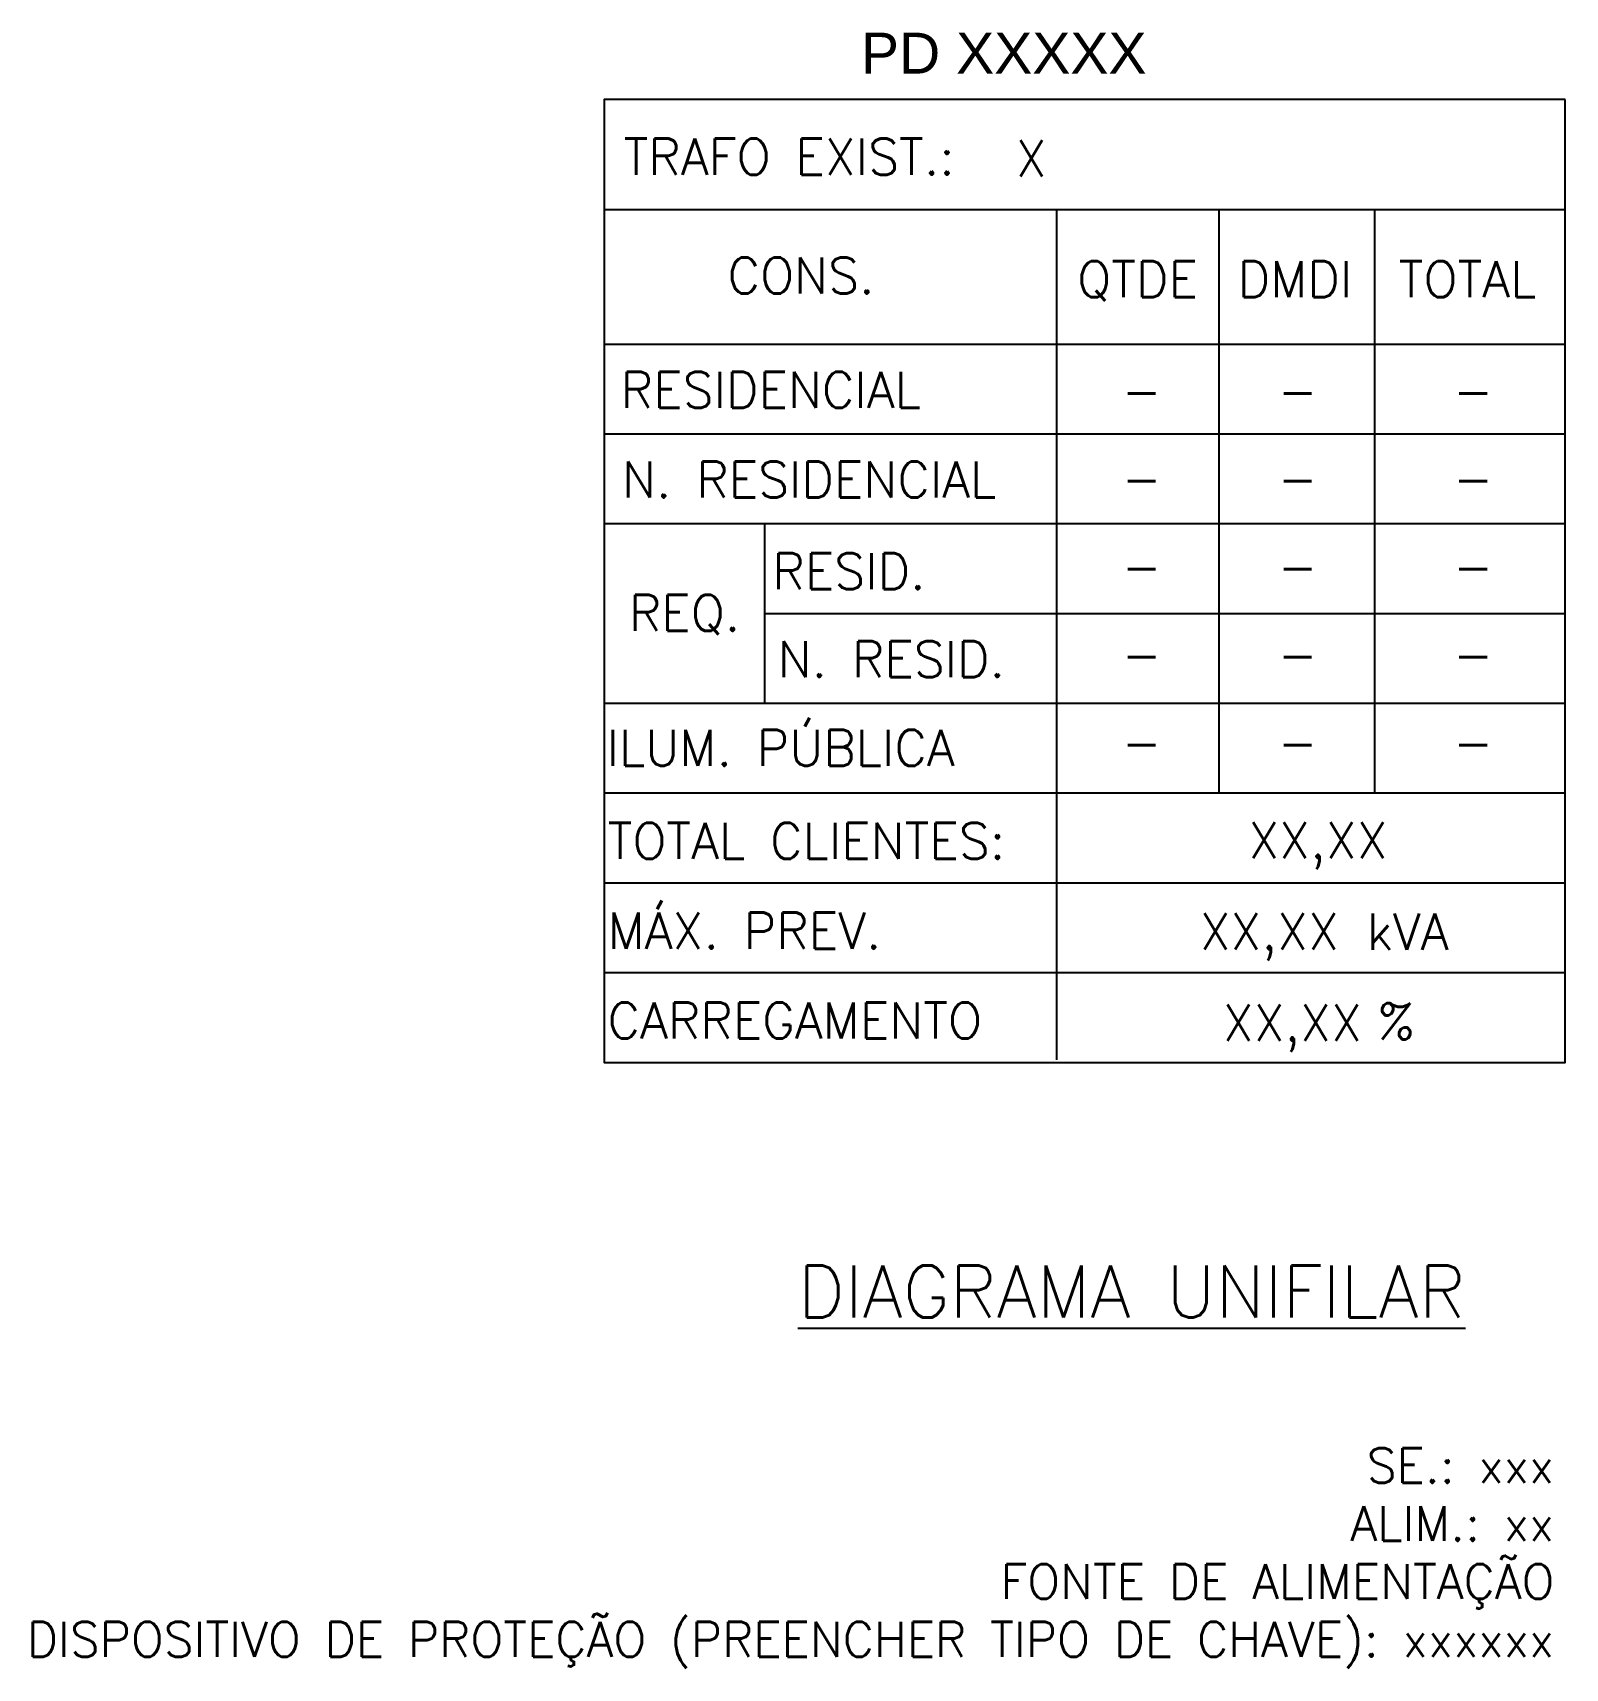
# Model space of a CAD drawing. Header units: millimetres. Extents: x 834033 to 836936, y 7531751 to 7534076.
# Drawn here: x 836237 to 836312, y 7533162.8 to 7533242.8 of the extents above; entities that cross this region are included whole.
import ezdxf
from ezdxf.enums import TextEntityAlignment as Align

# ---------------------------------------------------------------- set-up
doc = ezdxf.new("R2010")
doc.units = ezdxf.units.MM
for name, color, linetype in [('CARIMBO', 90, 'Continuous'), ('DESENHO', 2, 'Continuous'), ('TXT80B', 7, 'Continuous')]:
    doc.layers.add(name, color=color, linetype=linetype)
doc.layers.add('REDE BT', color=2, linetype='Continuous', lineweight=15)
doc.styles.add('REGUA120', font='ROMANS.SHX', dxfattribs={"height": 3})
doc.styles.add('ROMANS', font='ROMANS.shx', dxfattribs={"height": 1.8})
doc.styles.get("Standard").update_dxf_attribs({"font": 'arial.ttf'})

msp = doc.modelspace()

# ---------------------------------------------------------------- texts
at = {"layer": 'CARIMBO', "linetype": 'ByBlock'}
msp.add_text('PD XXXXX', height=2, dxfattribs=at).set_placement((836277.544, 7533240.848))
at = {"layer": 'DESENHO', "color": 3, "style": 'REGUA120'}
msp.add_text('%%UDIAGRAMA UNIFILAR', height=2.55, dxfattribs=at).set_placement((836290.794, 7533179.997), align=Align.CENTER)
at = {"layer": 'REDE BT', "style": 'ROMANS'}
for s, height, p in [('TRAFO EXIST.:', 1.7664, (836265.935, 7533235.9)), ('X', 1.766, (836285.121, 7533235.82)), ('CONS.', 1.7664, (836271.018, 7533230.088)), ('QTDE', 1.7664, (836288.127, 7533229.905)), ('DMDI', 1.7664, (836295.984, 7533229.905)), ('TOTAL', 1.7664, (836303.859, 7533229.905)), ('RESIDENCIAL', 1.7664, (836265.794, 7533224.493)), ('N. RESIDENCIAL', 1.7664, (836265.852, 7533220.104)), ('RESID.', 1.7664, (836273.211, 7533215.621)), ('REQ.', 1.7664, (836266.188, 7533213.583)), ('N. RESID.', 1.7664, (836273.468, 7533211.325)), ('ILUM. PÚBLICA', 1.7664, (836265.102, 7533206.982)), ('TOTAL CLIENTES:', 1.7664, (836265.149, 7533202.429)), ('XX,XX', 1.7664, (836296.502, 7533202.47)), ('MÁX. PREV.', 1.7664, (836265.149, 7533198.039)), ('kVA', 1.7664, (836302.286, 7533197.993)), ('CARREGAMENTO', 1.7664, (836265.149, 7533193.65)), ('%', 1.766, (836302.826, 7533193.603))]:
    msp.add_text(s, height=height, dxfattribs=at).set_placement(p)
for p in [(836291.282, 7533224.448), (836298.91, 7533224.448), (836307.504, 7533224.448), (836291.282, 7533220.148), (836298.91, 7533220.148), (836307.504, 7533220.148), (836291.282, 7533215.848), (836298.91, 7533215.848), (836307.504, 7533215.848), (836291.282, 7533211.548), (836298.91, 7533211.548), (836307.504, 7533211.548), (836291.282, 7533207.248), (836298.91, 7533207.248), (836307.504, 7533207.248)]:
    msp.add_text('-', height=1.766, dxfattribs=at).set_placement(p, align=Align.CENTER)
for p in [(836300.934, 7533198.007, 0), (836302.062, 7533193.538, 0)]:
    msp.add_text('XX,XX', height=1.7664, dxfattribs=at).set_placement(p, align=Align.RIGHT)
at = {"layer": 'TXT80B', "color": 7, "insert": (836259.237, 7533168.226), "char_height": 1.7, "width": 104.48137, "attachment_point": 5, "style": 'ROMANS'}
msp.add_mtext('\\pxqr,tc15;SE.: xxx\\PALIM.: xx\\PFONTE DE ALIMENTAÇÃO\\PDISPOSITIVO DE PROTEÇÃO (PREENCHER TIPO DE CHAVE): xxxxxx', dxfattribs=at)

# ---------------------------------------------------------------- linework, layer by layer
at = {"layer": 'CARIMBO', "linetype": 'ByBlock'}
for p, q in [((836312.008, 7533234.182), (836264.98, 7533234.182)), ((836287.122, 7533192.613), (836287.122, 7533234.182)), ((836295.063, 7533234.182), (836295.063, 7533205.651)), ((836302.679, 7533234.182), (836302.679, 7533205.651)), ((836312.008, 7533227.598), (836264.98, 7533227.598)), ((836312.008, 7533223.209), (836264.98, 7533223.209)), ((836312.008, 7533218.819), (836264.98, 7533218.819)), ((836272.833, 7533218.819), (836272.833, 7533210.04)), ((836312.008, 7533210.04), (836264.98, 7533210.04)), ((836312.008, 7533205.651), (836264.98, 7533205.651)), ((836264.98, 7533196.872), (836312.008, 7533196.872))]:
    msp.add_line(p, q, dxfattribs=at)
msp.add_lwpolyline([(836312.008, 7533239.583), (836264.98, 7533239.583), (836264.98, 7533192.482), (836312.008, 7533192.482)], close=True, dxfattribs=at)
for points in [[(836272.833, 7533214.43), (836312.008, 7533214.43)], [(836264.98, 7533201.261), (836312.008, 7533201.261)]]:
    msp.add_lwpolyline(points, dxfattribs=at)

msp.set_redraw_order([(e.dxf.handle, doc.entitydb.next_handle()) for e in msp.query("TEXT MTEXT ATTDEF DIMENSION ARC_DIMENSION")])  # texts and dimensions are drawn at this point

doc.saveas('drawing.dxf')
